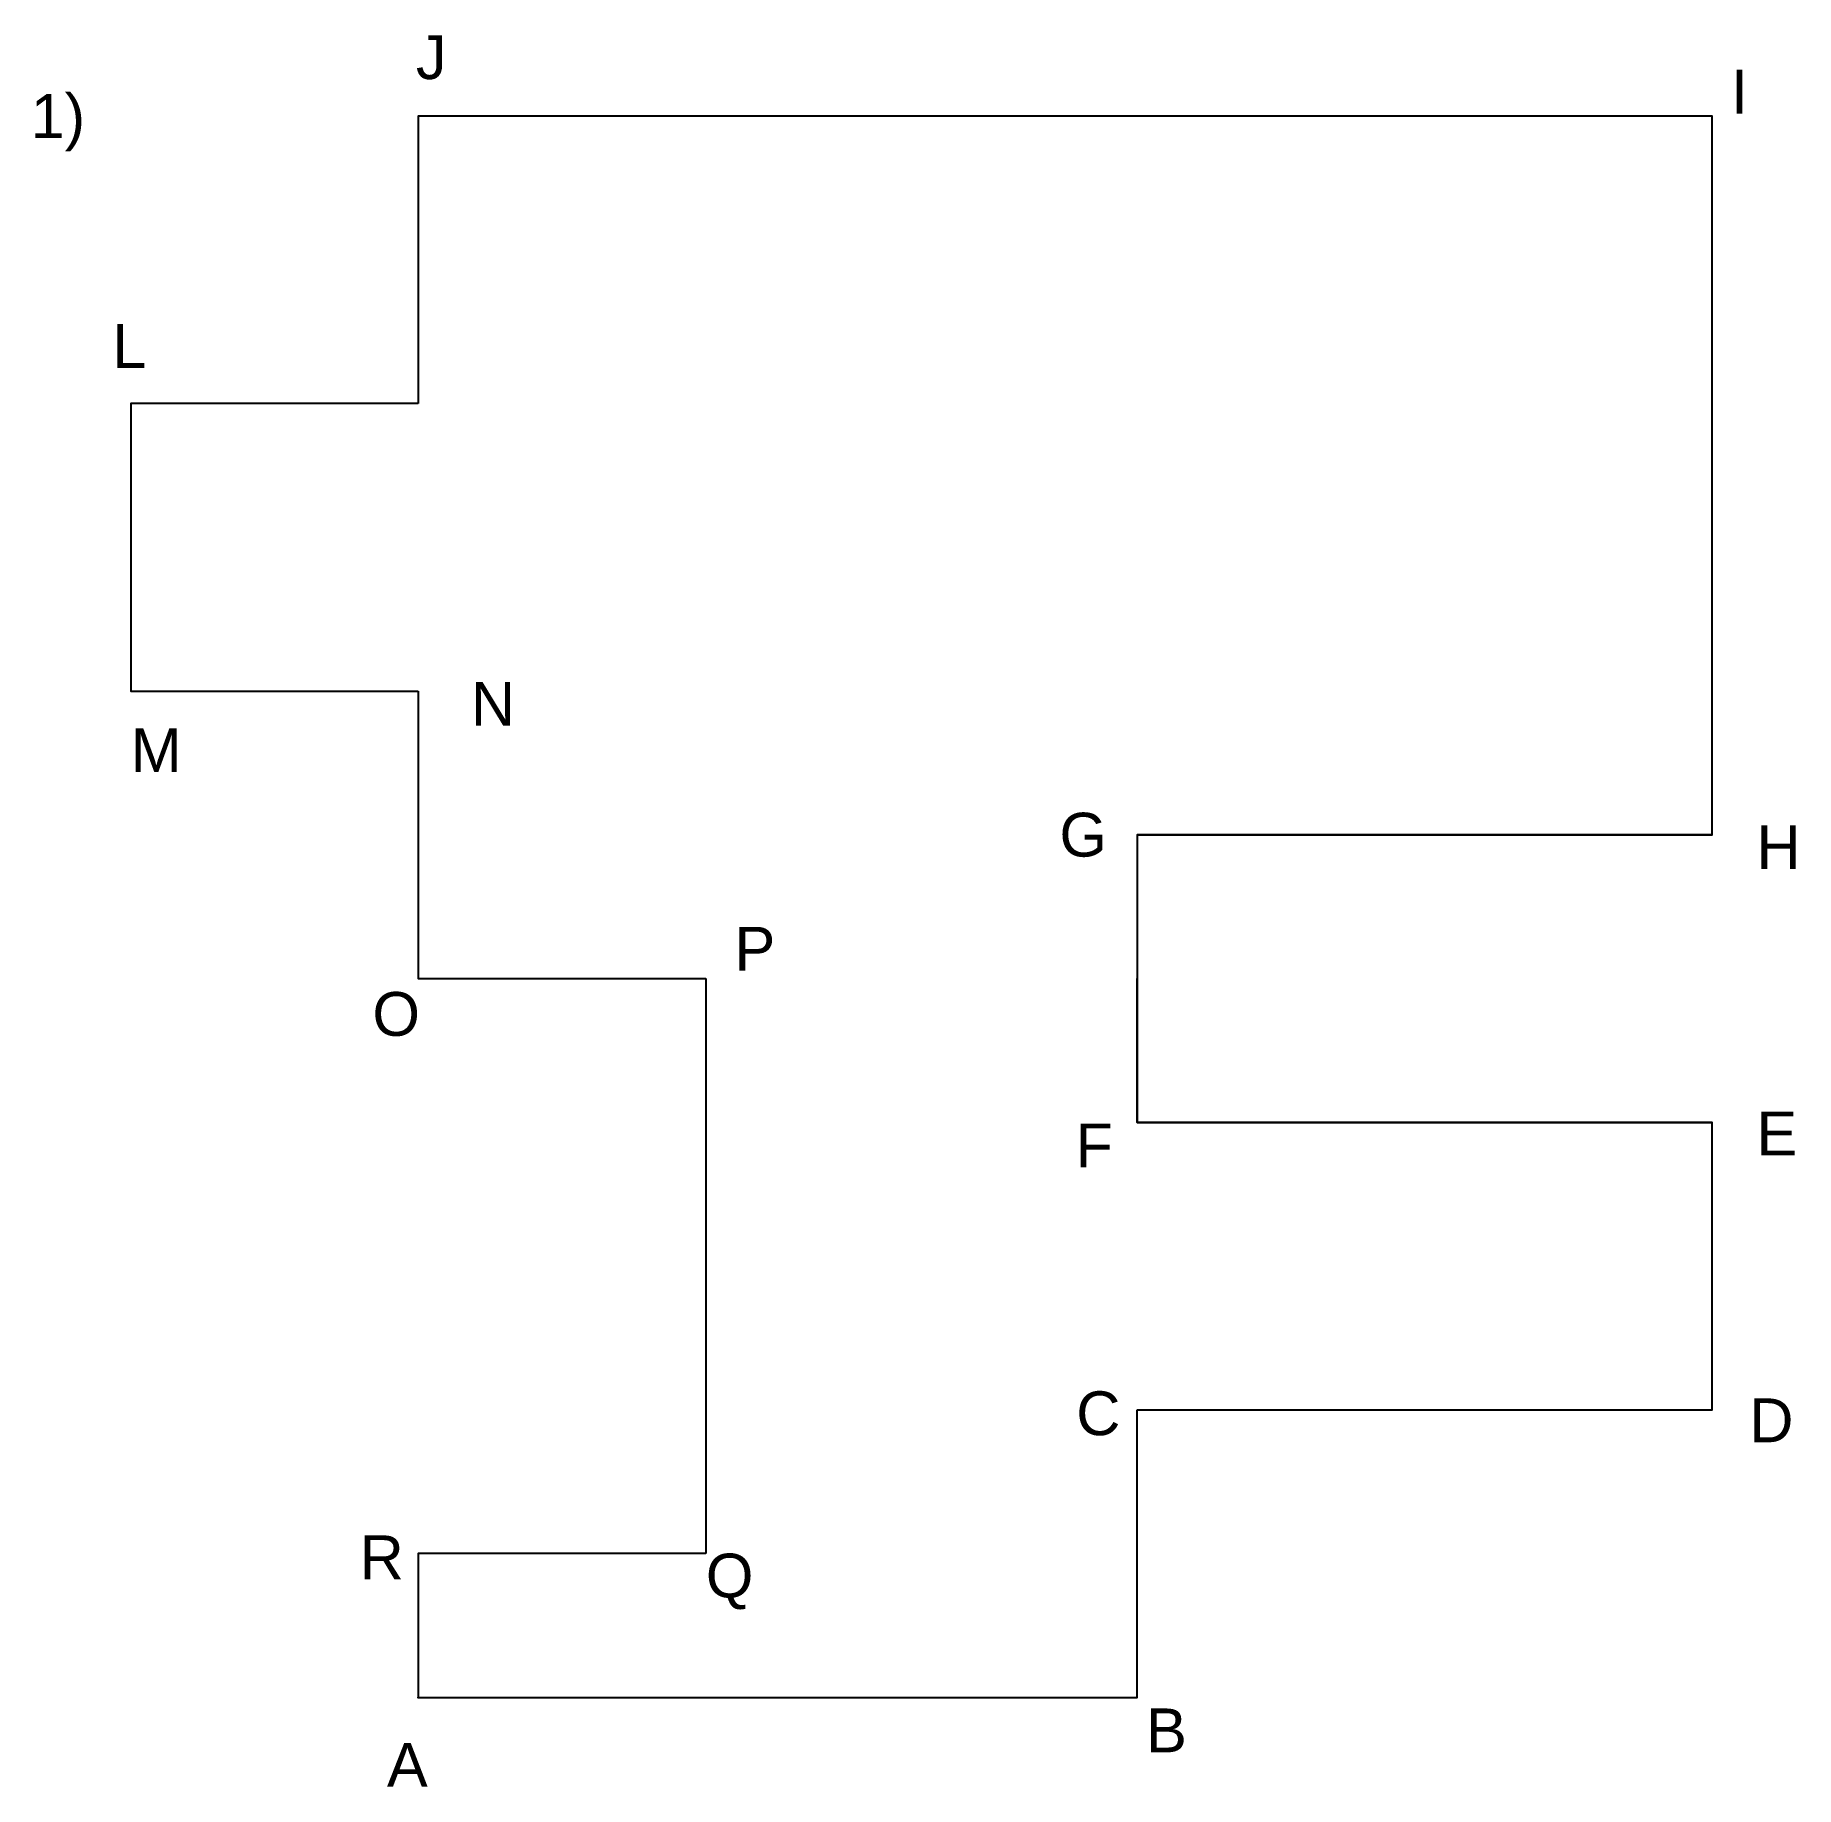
# Model space of a CAD drawing. Header units: millimetres. Extents: x 97 to 1890, y 87 to 1100.
# Drawn here: x 97.34 to 109.58, y 99.38 to 111.56 of the extents above; entities that cross this region are included whole.
import ezdxf

# ---------------------------------------------------------------- set-up
doc = ezdxf.new("R2010")
doc.units = ezdxf.units.MM
doc.styles.get("Standard").update_dxf_attribs({"font": 'arial.ttf'})

msp = doc.modelspace()

# ---------------------------------------------------------------- texts
at = {"attachment_point": 1}
for s, insert, char_height in [('J', (99.984, 111.563), 0.305), ('1)', (97.304, 111.153), 0.3054), ('L', (97.873, 109.554), 0.305), ('M', (98, 106.742), 0.305)]:
    msp.add_mtext(s, dxfattribs=dict(at, insert=insert, char_height=char_height))
at = {"char_height": 0.305, "attachment_point": 1}
for s, width, insert in [('I', 0.85392, (109.129, 111.323)), ('N', 0.41814, (100.366, 107.064)), ('G', 0.39916, (104.459, 106.154)), ('H', 0.38597, (109.307, 106.067)), ('P', 0.33772, (102.199, 105.36)), ('O', 0.43422, (99.681, 104.907)), ('F', 0.43422, (104.571, 103.992)), ('E', 0.46638, (109.307, 104.075)), ('C', 0.36989, (104.576, 102.129)), ('D', 0.54836, (109.257, 102.08)), ('R', 0.23299, (99.592, 101.127)), ('Q', 0.54326, (102, 101)), ('B', 0.36468, (105.062, 99.923)), ('A', 0.3039, (99.782, 99.683))]:
    msp.add_mtext_dynamic_manual_height_columns(s, width=width, gutter_width=1.527, heights=[0], dxfattribs=dict(at, insert=insert))

# ---------------------------------------------------------------- linework, layer by layer
for points in [[(109, 109), (109, 111), (100, 111), (100, 109)], [(105, 106), (109, 106), (109, 111), (105, 111)], [(100, 109), (98, 109), (98, 107), (100, 107)], [(100, 107), (100, 105), (102, 105)], [(109, 106), (105, 106), (105, 104), (109, 104)], [(102, 105), (102, 101)], [(105, 104), (105, 105)], [(105, 102), (109, 102), (109, 104), (105, 104)], [(105, 101), (105, 102)], [(102, 101), (100, 101), (100, 100), (105, 100), (105, 101)]]:
    msp.add_lwpolyline(points)
msp.add_point((100, 100))

msp.set_redraw_order([(e.dxf.handle, doc.entitydb.next_handle()) for e in msp.query("TEXT MTEXT ATTDEF DIMENSION ARC_DIMENSION")])  # texts and dimensions are drawn at this point

doc.saveas('drawing.dxf')
